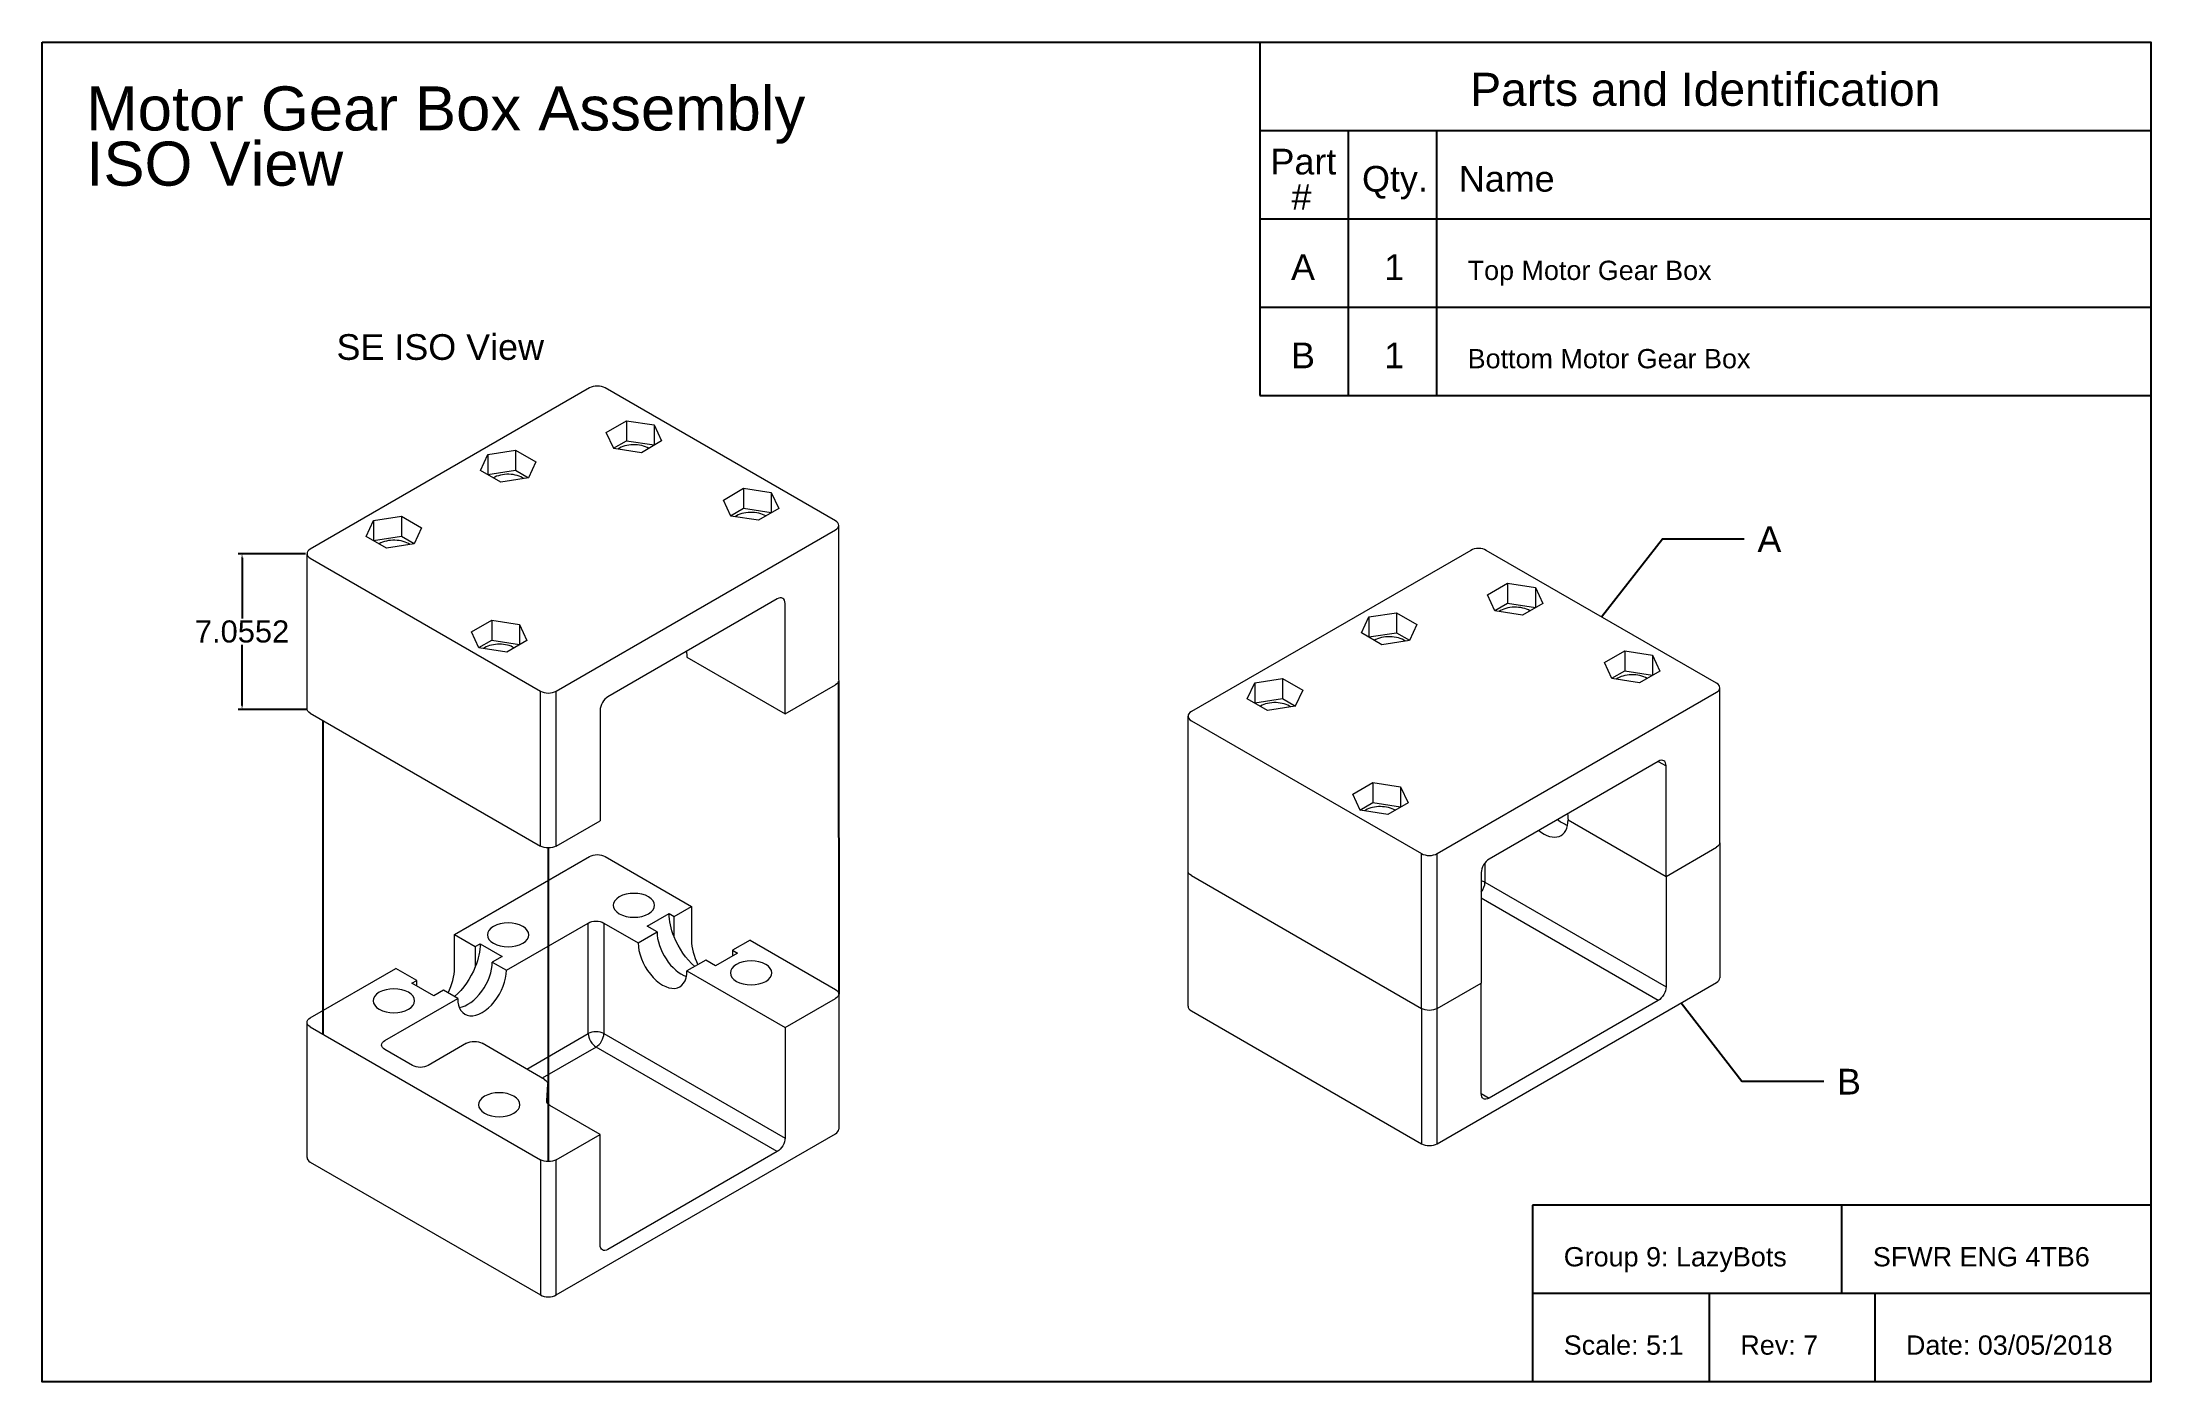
# Model space of a CAD drawing. Header units: inches. Extents: x 0 to 1256, y -61 to 0.
# Drawn here: x 1055.1 to 1150.6, y -60.7 to 0 of the extents above; entities that cross this region are included whole.
import ezdxf
from ezdxf.enums import TextEntityAlignment as Align

# ---------------------------------------------------------------- set-up
doc = ezdxf.new("R2010")
doc.units = ezdxf.units.IN
doc.header["$LTSCALE"] = 2
doc.header["$MEASUREMENT"] = 0
doc.linetypes.add('ACAD_ISO02W100', pattern=[15, 12, -3])
doc.styles.get("Standard").update_dxf_attribs({"font": 'arial.ttf'})
doc.dimstyles.get("Standard").update_dxf_attribs({"dimtxt": 0.18, "dimasz": 0.18, "dimexe": 0.18, "dimexo": 0.0625, "dimgap": 0.09, "dimtad": 0, "dimtih": 1, "dimtoh": 1, "dimdec": 4, "dimzin": 0, "dimdsep": 46, "dimtxsty": 'Standard', "dimcen": 0.09, "dimadec": 0, "dimazin": 0, "dimtfac": 1, "dimtdec": 4, "dimtofl": 0, "dimtmove": 0, "dimatfit": 3, "dimfxl": 1, "dimtolj": 1, "dimtzin": 0, "dimarcsym": 0})

msp = doc.modelspace()

# ---------------------------------------------------------------- texts
for s, height, p in [('Motor Gear Box Assembly', 1.9975839, (1057.0517, -4)), ('ISO View', 1.997584, (1057.0517, -6.5)), ('Part', 1.163935, (1110.68622, -5.99162)), ('Qty.', 1.163935, (1114.83239, -6.77084)), ('Name', 1.163935, (1119.21752, -6.77084)), ('#', 1.16393, (1111.63181, -7.59185)), ('A', 1.16393, (1111.61538, -10.77084)), ('1', 1.16393, (1115.83613, -10.77084)), ('Top Motor Gear Box', 0.8729512, (1119.61538, -10.77084)), ('SE ISO View', 1.163935, (1068.38277, -14.38945)), ('B', 1.16393, (1111.61538, -14.77084)), ('1', 1.16393, (1115.83613, -14.77084)), ('Bottom Motor Gear Box', 0.8729512, (1119.61538, -14.77084)), ('A', 1.16393, (1132.73993, -23.09382)), ('B', 1.16393, (1136.34411, -47.66462)), ('Group 9: LazyBots', 0.8729512, (1123.96819, -55.44807)), ('SFWR ENG 4TB6', 0.8729512, (1137.96819, -55.44807)), ('Scale: 5:1', 0.872951, (1123.96819, -59.44807)), ('Rev: 7', 0.872951, (1131.96728, -59.44807)), ('Date: 03/05/2018', 0.8729512, (1139.46728, -59.44807))]:
    msp.add_text(s, height=height).set_placement(p)
msp.add_text('Parts and Identification', height=1.4981879).set_placement((1130.37888, -3.33288), align=Align.BOTTOM_CENTER)

# ---------------------------------------------------------------- blocks, each defined once
blk = doc.blocks.new('*D42')
at = {"color": 0, "lineweight": -2, "transparency": 16777216}
for p, q in [((1066.984, -23.17), (1063.925, -23.17)), ((1064.105, -23.35), (1064.105, -26.097)), ((1064.105, -30.045), (1064.105, -27.298)), ((1067.051, -30.225), (1063.925, -30.225))]:
    blk.add_line(p, q, dxfattribs=at)
at = {"color": 0, "transparency": 16777216}
for points in [[(1064.075, -23.35), (1064.135, -23.35), (1064.105, -23.17)], [(1064.075, -30.045), (1064.135, -30.045), (1064.105, -30.225)]]:
    blk.add_solid(points, dxfattribs=at)
at = {"layer": 'Defpoints', "color": 0, "transparency": 16777216}
for p in [(1064.105, -23.17), (1067.047, -23.17), (1067.113, -30.225)]:
    blk.add_point(p, dxfattribs=at)
at = {"color": 0, "transparency": 16777216, "insert": (1064.105, -26.698), "char_height": 1, "attachment_point": 5}
blk.add_mtext('\\A1;7.0552', dxfattribs=at)

# ---------------------------------------------------------------- dimensions: what is measured, and where the dimension line sits
dim = msp.add_linear_dim(base=(1064.10471, -23.17012), p1=(1067.11336, -30.22529), p2=(1067.04686, -23.17012), angle=90, dimstyle='Standard', override={"dimtxt": 1})
dim.commit()
dim.dimension.update_dxf_attribs({"geometry": '*D42', "text_midpoint": (1064.10471, -26.6977)})

# ---------------------------------------------------------------- linework, layer by layer
for p, q in [((1110.1998, -4), (1150.55795, -4)), ((1114.1998, -4), (1114.1998, -16)), ((1118.1998, -4), (1118.1998, -16)), ((1110.1998, -8), (1150.55795, -8)), ((1110.1998, -12), (1150.55795, -12)), ((1110.1998, -16), (1150.55795, -16)), ((1150.55261, -52.67723), (1122.55261, -52.67723)), ((1122.55261, -52.67723), (1122.55261, -60.67722)), ((1136.55261, -52.67723), (1136.55261, -56.67723)), ((1150.55261, -56.67723), (1122.55261, -56.67723)), ((1130.5517, -56.67723), (1130.5517, -60.67722)), ((1138.0517, -56.67723), (1138.0517, -60.67722))]:
    msp.add_line(p, q)
at = {"linetype": 'Continuous', "lineweight": 0, "extrusion": (1.25969e-16, 0.816497, 0.57735)}
for p, q in [((1079.84643, -15.66071), (1067.19331, -22.966)), ((1090.98336, -21.68237), (1080.55354, -15.66071)), ((1080.60052, -17.67509), (1081.51907, -17.14476)), ((1081.51907, -17.14476), (1082.77385, -17.33887)), ((1081.51907, -17.14476), (1081.51907, -18.04997)), ((1080.93673, -18.39954), (1080.60052, -17.67509)), ((1080.93184, -18.38901), (1081.51907, -18.04997)), ((1081.51907, -18.04997), (1082.77385, -18.24408)), ((1083.11007, -18.06332), (1082.19151, -18.59365)), ((1082.77385, -17.33887), (1082.77385, -18.24408)), ((1082.77385, -17.33887), (1083.11007, -18.06332)), ((1074.90006, -19.40229), (1075.23627, -18.67784)), ((1075.23627, -18.67784), (1076.49105, -18.48373)), ((1075.23627, -18.67784), (1075.23627, -19.58305)), ((1076.49105, -18.48373), (1077.40961, -19.01406)), ((1076.49105, -18.48373), (1076.49105, -19.38894)), ((1077.40961, -19.01406), (1077.0734, -19.7385)), ((1082.19151, -18.59365), (1080.93673, -18.39954)), ((1082.77385, -18.24408), (1082.77874, -18.25461)), ((1075.81862, -19.93262), (1074.90006, -19.40229)), ((1075.23139, -19.59358), (1075.23627, -19.58305)), ((1075.23627, -19.58305), (1076.49105, -19.38894)), ((1077.0734, -19.7385), (1075.81862, -19.93262)), ((1076.49105, -19.38894), (1077.07828, -19.72797)), ((1085.90373, -20.73689), (1086.82229, -20.20656)), ((1086.23994, -21.46133), (1085.90373, -20.73689)), ((1086.82229, -20.20656), (1088.07706, -20.40067)), ((1086.82229, -20.20656), (1086.82229, -21.11177)), ((1088.07706, -20.40067), (1088.07706, -21.30588)), ((1088.07706, -20.40067), (1088.41328, -21.12512)), ((1069.72873, -22.38795), (1070.06495, -21.66351)), ((1070.06495, -21.66351), (1071.31973, -21.46939)), ((1070.06495, -21.66351), (1070.06495, -22.56871)), ((1071.31973, -21.46939), (1072.23828, -21.99972)), ((1071.31973, -21.46939), (1071.31973, -22.3746)), ((1086.23506, -21.4508), (1086.82229, -21.11177)), ((1087.49472, -21.65545), (1086.23994, -21.46133)), ((1086.82229, -21.11177), (1088.07706, -21.30588)), ((1088.41328, -21.12512), (1087.49472, -21.65545)), ((1088.07706, -21.30588), (1088.08195, -21.31641)), ((1091.12981, -28.90327), (1091.12981, -21.8865)), ((1070.64729, -22.91828), (1069.72873, -22.38795)), ((1070.06006, -22.57925), (1070.06495, -22.56871)), ((1070.06495, -22.56871), (1071.31973, -22.3746)), ((1071.90207, -22.72417), (1070.64729, -22.91828)), ((1071.31973, -22.3746), (1071.90696, -22.71364)), ((1072.23828, -21.99972), (1071.90207, -22.72417)), ((1078.33024, -29.39591), (1090.98336, -22.09062)), ((1067.04686, -30.1869), (1067.04686, -23.17012)), ((1067.19331, -23.37425), (1077.62313, -29.39591)), ((1088.34405, -25.21791), (1080.67621, -29.64494)), ((1088.69761, -30.42708), (1088.69761, -25.42203)), ((1074.50014, -26.70838), (1075.4187, -26.17804)), ((1074.83635, -27.43282), (1074.50014, -26.70838)), ((1075.4187, -26.17804), (1076.67347, -26.37216)), ((1075.4187, -26.17804), (1075.4187, -27.08325)), ((1076.67347, -26.37216), (1076.67347, -27.27737)), ((1076.67347, -26.37216), (1077.00969, -27.0966)), ((1074.83146, -27.42229), (1075.4187, -27.08325)), ((1076.09113, -27.62693), (1074.83635, -27.43282)), ((1075.4187, -27.08325), (1076.67347, -27.27737)), ((1077.00969, -27.0966), (1076.09113, -27.62693)), ((1076.67347, -27.27737), (1076.67836, -27.2879)), ((1084.2542, -27.86167), (1088.69761, -30.42708)), ((1077.62313, -36.41268), (1077.62313, -29.39591)), ((1078.33024, -36.41268), (1078.33024, -29.39591)), ((1088.69761, -30.42708), (1090.98336, -29.1074)), ((1067.19331, -30.39102), (1077.62313, -36.41268)), ((1080.32265, -30.25732), (1080.32265, -35.26236)), ((1078.33024, -36.41268), (1080.32265, -35.26236)), ((1073.72475, -40.41916), (1079.84643, -36.88481)), ((1080.55354, -36.88481), (1084.4621, -39.14142)), ((1083.67314, -39.59692), (1084.4621, -39.14142)), ((1084.4621, -39.14142), (1084.4621, -40.67235)), ((1076.08152, -42.03501), (1079.78487, -39.89688)), ((1079.78487, -44.90192), (1079.78487, -39.89688)), ((1080.49198, -39.89688), (1082.04449, -40.79322)), ((1080.49198, -39.89688), (1080.49198, -44.90192)), ((1082.45853, -40.04386), (1083.4529, -39.46976)), ((1082.90047, -40.29902), (1082.45853, -40.04386)), ((1083.4529, -39.46976), (1083.67314, -39.59692)), ((1083.67314, -40.51562), (1083.67314, -39.59692)), ((1073.72475, -40.41916), (1074.66659, -40.96294)), ((1073.72475, -41.95009), (1073.72475, -40.41916)), ((1074.66659, -40.96294), (1074.88756, -40.83536)), ((1074.66659, -40.96294), (1074.66659, -41.88303)), ((1074.88756, -40.83536), (1075.88193, -41.40946)), ((1082.04449, -40.79322), (1082.90047, -40.29902)), ((1087.11375, -40.67235), (1086.32479, -41.12785)), ((1087.11375, -40.67235), (1090.98336, -42.90647)), ((1067.19331, -44.19009), (1071.0731, -41.95009)), ((1072.01494, -42.49387), (1071.0731, -41.95009)), ((1075.88193, -41.40946), (1075.43999, -41.66462)), ((1075.43999, -41.66462), (1076.08152, -42.03501)), ((1085.11018, -41.57479), (1084.2542, -42.06899)), ((1085.55212, -41.82995), (1085.11018, -41.57479)), ((1086.54649, -41.25585), (1085.55212, -41.82995)), ((1086.32479, -41.12785), (1086.54649, -41.25585)), ((1086.32479, -41.12785), (1086.32479, -41.38384)), ((1071.79397, -42.62145), (1072.01494, -42.49387)), ((1072.78834, -43.19555), (1071.79397, -42.62145)), ((1072.01494, -42.74903), (1072.01494, -42.49387)), ((1073.23028, -42.94039), (1072.78834, -43.19555)), ((1073.87182, -43.31078), (1073.23028, -42.94039)), ((1084.2542, -42.06899), (1088.69761, -44.6344)), ((1070.56933, -45.21747), (1073.87182, -43.31078)), ((1088.69761, -44.6344), (1090.98336, -43.31472)), ((1091.12981, -43.11059), (1091.12981, -49.23431)), ((1067.04686, -50.51794), (1067.04686, -44.39422)), ((1067.19331, -44.59834), (1077.62313, -50.62)), ((1088.69761, -44.6344), (1088.69761, -49.63944)), ((1071.82305, -46.34956), (1070.56933, -45.62572)), ((1074.27087, -45.34456), (1072.53016, -46.34956)), ((1077.80444, -46.97642), (1074.97798, -45.34456)), ((1076.99809, -46.51087), (1079.78487, -44.90192)), ((1080.13843, -45.51429), (1077.7052, -46.91912)), ((1088.34405, -50.25181), (1080.13843, -45.51429)), ((1080.49198, -44.90192), (1088.69761, -49.63944)), ((1077.90565, -47.94455), (1077.95059, -47.19047)), ((1077.95059, -47.19047), (1077.95059, -48.07446)), ((1077.95088, -48.07483), (1077.95088, -47.18054)), ((1077.90565, -47.94455), (1077.90565, -47.9644)), ((1080.32265, -49.46968), (1078.0518, -48.1586)), ((1078.33024, -56.74372), (1090.98336, -49.43844)), ((1078.33024, -50.62), (1080.32265, -49.46968)), ((1080.32265, -54.47472), (1080.32265, -49.46968)), ((1088.34405, -50.25181), (1080.67621, -54.67885)), ((1067.19331, -50.72206), (1077.62313, -56.74372)), ((1077.62313, -50.62), (1077.62313, -56.74372)), ((1078.33024, -56.74372), (1078.33024, -50.62))]:
    msp.add_line(p, q, dxfattribs=at)
at = {"linetype": 'Continuous', "lineweight": 0, "extrusion": (-7.40149e-17, 0.816497, 0.57735)}
for p, q in [((1119.75365, -23.01765), (1107.10053, -30.32293)), ((1130.89059, -29.03931), (1120.46076, -23.01765)), ((1120.50774, -25.03203), (1121.4263, -24.5017)), ((1121.4263, -24.5017), (1122.68107, -24.69581)), ((1121.4263, -24.5017), (1121.4263, -25.4069)), ((1122.68107, -24.69581), (1122.68107, -25.60102)), ((1122.68107, -24.69581), (1123.01729, -25.42025)), ((1120.84395, -25.75647), (1120.50774, -25.03203)), ((1120.83907, -25.74594), (1121.4263, -25.4069)), ((1122.09873, -25.95058), (1120.84395, -25.75647)), ((1121.4263, -25.4069), (1122.68107, -25.60102)), ((1123.01729, -25.42025), (1122.09873, -25.95058)), ((1122.68107, -25.60102), (1122.68596, -25.61155)), ((1114.80728, -26.75922), (1115.1435, -26.03478)), ((1115.1435, -26.03478), (1116.39827, -25.84066)), ((1115.1435, -26.03478), (1115.1435, -26.93998)), ((1116.39827, -25.84066), (1117.31683, -26.37099)), ((1116.39827, -25.84066), (1116.39827, -26.74587)), ((1117.31683, -26.37099), (1116.98062, -27.09544)), ((1115.72584, -27.28955), (1114.80728, -26.75922)), ((1115.13861, -26.95051), (1115.1435, -26.93998)), ((1115.1435, -26.93998), (1116.39827, -26.74587)), ((1116.98062, -27.09544), (1115.72584, -27.28955)), ((1116.39827, -26.74587), (1116.98551, -27.08491)), ((1125.81095, -28.09382), (1126.72951, -27.56349)), ((1126.72951, -27.56349), (1127.98429, -27.75761)), ((1126.72951, -27.56349), (1126.72951, -28.4687)), ((1126.14717, -28.81827), (1125.81095, -28.09382)), ((1126.14228, -28.80774), (1126.72951, -28.4687)), ((1126.72951, -28.4687), (1127.98429, -28.66281)), ((1128.3205, -28.48205), (1127.40194, -29.01238)), ((1127.98429, -27.75761), (1127.98429, -28.66281)), ((1127.98429, -27.75761), (1128.3205, -28.48205)), ((1109.63596, -29.74489), (1109.97217, -29.02044)), ((1109.97217, -29.02044), (1111.22695, -28.82633)), ((1109.97217, -29.02044), (1109.97217, -29.92565)), ((1111.22695, -28.82633), (1112.14551, -29.35666)), ((1111.22695, -28.82633), (1111.22695, -29.73154)), ((1112.14551, -29.35666), (1111.80929, -30.08111)), ((1118.23746, -36.75284), (1130.89059, -29.44756)), ((1127.40194, -29.01238), (1126.14717, -28.81827)), ((1127.98429, -28.66281), (1127.98917, -28.67334)), ((1131.03703, -36.26021), (1131.03703, -29.24343)), ((1106.95408, -37.54383), (1106.95408, -30.52706)), ((1110.55452, -30.27522), (1109.63596, -29.74489)), ((1109.96728, -29.93618), (1109.97217, -29.92565)), ((1109.97217, -29.92565), (1111.22695, -29.73154)), ((1111.80929, -30.08111), (1110.55452, -30.27522)), ((1111.22695, -29.73154), (1111.81418, -30.07057)), ((1107.10053, -30.73118), (1117.53035, -36.75284)), ((1128.25128, -32.57484), (1120.58343, -37.00188)), ((1128.25128, -32.57484), (1128.60483, -32.77897)), ((1128.60483, -37.78401), (1128.60483, -32.77897)), ((1114.40736, -34.06531), (1115.32592, -33.53498)), ((1114.74357, -34.78976), (1114.40736, -34.06531)), ((1115.32592, -33.53498), (1116.5807, -33.72909)), ((1115.32592, -33.53498), (1115.32592, -34.44019)), ((1116.5807, -33.72909), (1116.5807, -34.6343)), ((1116.5807, -33.72909), (1116.91691, -34.45354)), ((1114.73869, -34.77923), (1115.32592, -34.44019)), ((1115.99835, -34.98387), (1114.74357, -34.78976)), ((1115.32592, -34.44019), (1116.5807, -34.6343)), ((1116.91691, -34.45354), (1115.99835, -34.98387)), ((1116.5807, -34.6343), (1116.58558, -34.64483)), ((1124.16142, -35.21861), (1128.60483, -37.78401)), ((1124.16142, -35.21861), (1128.60483, -37.78401)), ((1131.03703, -36.26021), (1131.03703, -42.38393)), ((1117.53035, -43.76962), (1117.53035, -36.75284)), ((1118.23746, -43.76962), (1118.23746, -36.75284)), ((1120.3992, -37.16805), (1120.3992, -38.05153)), ((1128.60483, -37.78401), (1130.89059, -36.46433)), ((1128.60483, -37.78401), (1130.89059, -36.46433)), ((1106.95408, -43.66755), (1106.95408, -37.54383)), ((1107.10053, -37.74795), (1117.53035, -43.76962)), ((1107.10053, -37.74795), (1117.53035, -43.76962)), ((1120.22988, -37.61425), (1120.22988, -42.61929)), ((1120.3992, -38.05153), (1128.60483, -42.78906)), ((1128.60483, -37.78401), (1128.60483, -42.78906)), ((1128.25128, -43.40143), (1120.22988, -38.77027)), ((1118.23746, -49.89334), (1130.89059, -42.58805)), ((1118.23746, -43.76962), (1120.22988, -42.61929)), ((1118.23746, -43.76962), (1120.22988, -42.61929)), ((1120.22988, -47.62434), (1120.22988, -42.61929)), ((1107.10053, -43.87168), (1117.53035, -49.89334)), ((1117.53035, -43.76962), (1117.53035, -49.89334)), ((1118.23746, -49.89334), (1118.23746, -43.76962)), ((1128.25128, -43.40143), (1120.58343, -47.82846)), ((1120.22988, -47.62434), (1120.58343, -47.82846))]:
    msp.add_line(p, q, dxfattribs=at)
at = {"linetype": 'ACAD_ISO02W100'}
for p, q in [((1091.12513, -28.94268), (1091.12916, -43.12529)), ((1067.76508, -30.72113), (1067.76508, -44.92845)), ((1077.97668, -36.49723), (1077.97668, -50.70455))]:
    msp.add_line(p, q, dxfattribs=at)
msp.add_lwpolyline([(1055.0517, 0), (1150.55795, 0), (1150.55795, -60.67722), (1055.0517, -60.67722)], close=True)
for points in [[(1110.1998, 0), (1110.1998, -16)], [(1125.67567, -26.02848), (1128.43657, -22.48784), (1132.14228, -22.48784)], [(1129.27986, -43.51801), (1132.04076, -47.05864), (1135.74647, -47.05864)]]:
    msp.add_lwpolyline(points)
at = {"linetype": 'Continuous', "lineweight": 0}
for centre, major_axis, start_param, end_param in [((1080.19999, -15.86484), (-0.5, 0), -2.35619449, -0.78539816), ((1081.85529, -18.77441), (-0.9375, 0), -2.37363848, -0.69018315), ((1076.15484, -20.11338), (-0.9375, 0), -2.45140951, -0.76795417), ((1087.1585, -21.83621), (-0.9375, 0), -2.37363848, -0.69018315), ((1090.62981, -21.8865), (0.5, 0), -0.78539816, 0.78539816), ((1070.98351, -23.09905), (-0.9375, 0), -0.78539816, -0.76795417), ((1070.98351, -23.09905), (-0.9375, 0), -2.45140951, -0.78539816), ((1067.54686, -23.17012), (-0.5, 0), -0.78539816, 0.78539816), ((1120.10721, -23.22177), (-0.5, 0), -2.35619449, -0.78539816), ((1088.34405, -25.62616), (0.25, 0.43301), -0.78539816, 0.78539816), ((1121.76251, -26.13135), (-0.9375, 0), -2.37363848, -0.69018315), ((1075.75491, -27.8077), (-0.9375, 0), -0.78539816, -0.69018315), ((1075.75491, -27.8077), (-0.9375, 0), -2.37363848, -0.78539816), ((1116.06206, -27.47031), (-0.9375, 0), -2.45140951, -0.76795417), ((1127.06573, -29.19315), (-0.9375, 0), -2.37363848, -0.69018315), ((1077.97668, -29.19178), (0.5, 0), -2.35619449, -0.78539816), ((1130.53703, -29.24343), (0.5, 0), -0.78539816, 0.78539816), ((1080.67621, -30.05319), (-0.25, -0.43301), -2.35619449, -0.78539816), ((1107.45408, -30.52706), (-0.5, 0), -0.78539816, 0.78539816), ((1110.89073, -30.45598), (-0.9375, 0), -0.78539816, -0.76795417), ((1110.89073, -30.45598), (-0.9375, 0), -2.45140951, -0.78539816), ((1128.25128, -32.98309), (0.25, 0.43301), -0.78539816, 0.78539816), ((1115.66213, -35.16463), (-0.9375, 0), -0.78539816, -0.69018315), ((1115.66213, -35.16463), (-0.9375, 0), -2.37363848, -0.78539816), ((1123.05656, -34.58084), (0.78125, -1.35316), -0.98786501, 0.78549176), ((1123.91254, -34.08664), (0.78125, -1.35316), -0.98786501, -0.5797656), ((1117.88391, -36.54872), (0.5, 0), -2.35619449, -0.78539816), ((1120.58343, -37.41013), (-0.25, -0.43301), -2.35619449, -0.78539816), ((1120.04565, -38.25566), (0.5, 0), 0.78539816, 1.19344789), ((1120.04565, -38.25566), (-0.25, -0.43301), 1.33350994, 2.35619449), ((1083.14934, -41.43122), (0.78125, -1.35316), -2.35628809, 0.78549176), ((1084.00532, -40.93702), (0.78125, -1.35316), -2.35628809, -0.5797656), ((1085.78793, -41.43781), (0.9375, -1.6238), -2.35619449, -1.6885333), ((1072.39892, -42.71556), (0.9375, 1.6238), -1.4526708, -0.78539816), ((1074.33514, -42.30262), (0.78125, 1.35316), -2.71850222, -0.78530456), ((1074.97667, -42.67301), (-0.78125, -1.35316), -0.78549176, 2.35628809), ((1130.53703, -42.38393), (0.5, 0), -0.78539816, 0), ((1107.45408, -43.66755), (-0.5, 0), 0, 0.78539816), ((1080.13843, -45.10604), (0.5, 0), 0.78539816, 2.35619449), ((1080.13843, -45.10604), (-0.25, 0.43301), 0.78539816, 2.35619449), ((1080.13843, -45.10604), (-0.25, -0.43301), 0.78539816, 2.35619449), ((1090.62981, -49.23431), (0.5, 0), -0.78539816, 0), ((1067.54686, -50.51794), (-0.5, 0), 0, 0.78539816), ((1117.88391, -49.68921), (0.5, 0), -2.35619449, -0.78539816), ((1077.97668, -56.5396), (0.5, 0), -2.35619449, -0.78539816)]:
    msp.add_ellipse(centre, major_axis=major_axis, ratio=0.57735027, start_param=start_param, end_param=end_param, dxfattribs=at)
at = {"linetype": 'Continuous', "lineweight": 0, "extrusion": (1.28198e-16, 5.55112e-17, -1)}
msp.add_ellipse((1083.14934, -27.22366), major_axis=(0.78125, -1.35316), ratio=0.57735027, start_param=-0.98770645, end_param=-0.78530456, dxfattribs=at)
at = {"linetype": 'Continuous', "lineweight": 0, "extrusion": (7.83087e-17, 1.11022e-16, -1)}
msp.add_ellipse((1090.62981, -28.90327), major_axis=(0.5, 0), ratio=0.57735027, start_param=0, end_param=0.78539816, dxfattribs=at)
at = {"linetype": 'Continuous', "lineweight": 0, "extrusion": (1.65999e-17, -1.11022e-16, -1)}
msp.add_ellipse((1067.54686, -30.1869), major_axis=(-0.5, 0), ratio=0.57735027, start_param=-0.78539816, end_param=0, dxfattribs=at)
at = {"linetype": 'Continuous', "lineweight": 0, "extrusion": (1.00442e-16, 1.03585e-16, -1)}
msp.add_ellipse((1123.05656, -34.5806), major_axis=(0.78125, -1.35316), ratio=0.57735027, start_param=-0.98770645, end_param=-0.78530456, dxfattribs=at)
at = {"linetype": 'Continuous', "lineweight": 0, "extrusion": (1.1069e-16, 1.11022e-16, -1)}
msp.add_ellipse((1130.53703, -36.26021), major_axis=(0.5, 0), ratio=0.57735027, start_param=0, end_param=0.78539816, dxfattribs=at)
at = {"linetype": 'Continuous', "lineweight": 0, "extrusion": (1.01438e-16, 3.33067e-16, -1)}
msp.add_ellipse((1130.53703, -36.26021), major_axis=(0.5, 0), ratio=0.57735027, start_param=0, end_param=0.78539816, dxfattribs=at)
at = {"linetype": 'Continuous', "lineweight": 0, "extrusion": (1.08385e-16, 5.55112e-17, -1)}
msp.add_ellipse((1077.97668, -36.20856), major_axis=(-0.5, 0), ratio=0.57735027, start_param=-2.35619449, end_param=-0.78539816, dxfattribs=at)
at = {"linetype": 'Continuous', "lineweight": 0, "extrusion": (-1.18003e-17, 1.66533e-16, -1)}
msp.add_ellipse((1080.19999, -37.08893), major_axis=(0.5, 0), ratio=0.57735027, start_param=-2.35619449, end_param=-0.78539816, dxfattribs=at)
at = {"linetype": 'Continuous', "lineweight": 0, "extrusion": (1.0301e-16, 1.66533e-16, -1)}
msp.add_ellipse((1107.45408, -37.54383), major_axis=(-0.5, 0), ratio=0.57735027, start_param=-0.78539816, end_param=0, dxfattribs=at)
at = {"linetype": 'Continuous', "lineweight": 0, "extrusion": (1.0301e-16, 5.55112e-17, -1)}
msp.add_ellipse((1107.45408, -37.54383), major_axis=(-0.5, 0), ratio=0.57735027, start_param=-0.78539816, end_param=0, dxfattribs=at)
at = {"linetype": 'Continuous', "lineweight": 0, "extrusion": (7.95816e-17, -8.51762e-30, -1)}
for centre in [(1081.85529, -39.0933), (1076.15484, -40.43227), (1087.1585, -42.1551), (1070.98351, -43.41793), (1075.75491, -48.12658)]:
    msp.add_ellipse(centre, major_axis=(0.9375, 0), ratio=0.57735027, start_param=-5.49778714, end_param=0.78539816, dxfattribs=at)
at = {"linetype": 'Continuous', "lineweight": 0, "extrusion": (-1.18003e-17, 5.55112e-17, -1)}
msp.add_ellipse((1080.13843, -40.101), major_axis=(0.5, 0), ratio=0.57735027, start_param=-2.35619449, end_param=-0.78539816, dxfattribs=at)
at = {"linetype": 'Continuous', "lineweight": 0, "extrusion": (-3.63432e-17, -1.03585e-16, -1)}
msp.add_ellipse((1084.99969, -40.36292), major_axis=(-1.09375, 1.89443), ratio=0.57735027, start_param=-1.32558869, end_param=-0.78533131, dxfattribs=at)
at = {"linetype": 'Continuous', "lineweight": 0, "extrusion": (1.7999e-16, -2.13149e-17, -1)}
msp.add_ellipse((1073.34077, -41.72853), major_axis=(-1.09375, -1.89443), ratio=0.57735027, start_param=-2.35626135, end_param=-1.81509521, dxfattribs=at)
at = {"linetype": 'Continuous', "lineweight": 0, "extrusion": (5.9805e-17, -4.80741e-17, -1)}
msp.add_ellipse((1084.99969, -40.36292), major_axis=(-1.09375, 1.89443), ratio=0.57735027, start_param=-2.1002121, end_param=-1.32558869, dxfattribs=at)
at = {"linetype": 'Continuous', "lineweight": 0, "extrusion": (-1.97432e-17, -3.41963e-17, -1)}
msp.add_ellipse((1073.34077, -41.72853), major_axis=(-1.09375, -1.89443), ratio=0.57735027, start_param=-1.81509521, end_param=-1.04138055, dxfattribs=at)
at = {"linetype": 'Continuous', "lineweight": 0, "extrusion": (4.74988e-17, 5.55112e-17, -1)}
msp.add_ellipse((1090.62981, -43.11059), major_axis=(0.5, 0), ratio=0.57735027, start_param=-0.78539816, end_param=0.78539816, dxfattribs=at)
at = {"linetype": 'Continuous', "lineweight": 0, "extrusion": (2.07746e-16, 2.67592e-17, -1)}
msp.add_ellipse((1128.25128, -42.99318), major_axis=(-0.25, -0.43301), ratio=0.57735027, start_param=-2.35619449, end_param=-0.78539816, dxfattribs=at)
at = {"linetype": 'Continuous', "lineweight": 0, "extrusion": (1.03803e-16, 1.66533e-16, -1)}
msp.add_ellipse((1117.88391, -43.56549), major_axis=(-0.5, 0), ratio=0.57735027, start_param=-2.35619449, end_param=-0.78539816, dxfattribs=at)
at = {"linetype": 'Continuous', "lineweight": 0, "extrusion": (1.28416e-16, 2.22045e-16, -1)}
msp.add_ellipse((1117.88391, -43.56549), major_axis=(-0.5, 0), ratio=0.57735027, start_param=-2.35619449, end_param=-0.78539816, dxfattribs=at)
at = {"linetype": 'Continuous', "lineweight": 0, "extrusion": (1.27622e-16, 5.55112e-17, -1)}
msp.add_ellipse((1067.54686, -44.39422), major_axis=(-0.5, 0), ratio=0.57735027, start_param=-0.78539816, end_param=0.78539816, dxfattribs=at)
at = {"linetype": 'Continuous', "lineweight": 0, "extrusion": (-4.34926e-17, 1.72979e-32, -1)}
msp.add_ellipse((1070.92288, -45.4216), major_axis=(-0.5, 0), ratio=0.57735027, start_param=-0.78539816, end_param=0.78539816, dxfattribs=at)
at = {"linetype": 'Continuous', "lineweight": 0, "extrusion": (1.32997e-16, 1.66533e-16, -1)}
msp.add_ellipse((1074.62442, -45.54868), major_axis=(0.5, 0), ratio=0.57735027, start_param=-2.35619449, end_param=-0.78539816, dxfattribs=at)
at = {"linetype": 'Continuous', "lineweight": 0, "extrusion": (8.37726e-17, 5.55112e-17, -1)}
msp.add_ellipse((1072.1766, -46.14543), major_axis=(-0.5, 0), ratio=0.57735027, start_param=-2.35619449, end_param=-0.78539816, dxfattribs=at)
at = {"linetype": 'Continuous', "lineweight": 0, "extrusion": (7.21111e-17, 5.55112e-17, -1)}
for centre, major_axis in [((1077.45088, -47.18054), (0.5, 0)), ((1078.40535, -47.95448), (-0.5, 0))]:
    msp.add_ellipse(centre, major_axis=major_axis, ratio=0.57735027, start_param=-0.78539816, end_param=0.03439316, dxfattribs=at)
at = {"linetype": 'Continuous', "lineweight": 0, "extrusion": (9.49976e-17, 2.20052e-16, -1)}
msp.add_ellipse((1120.58343, -47.42021), major_axis=(-0.25, -0.43301), ratio=0.57735027, start_param=-0.78539816, end_param=0.78539816, dxfattribs=at)
at = {"linetype": 'Continuous', "lineweight": 0, "extrusion": (3.57679e-17, 6.19519e-17, -1)}
msp.add_ellipse((1088.34405, -49.84357), major_axis=(-0.25, -0.43301), ratio=0.57735027, start_param=-2.35619449, end_param=-0.78539816, dxfattribs=at)
at = {"linetype": 'Continuous', "lineweight": 0, "extrusion": (-2.72497e-17, 1.11022e-16, -1)}
msp.add_ellipse((1077.97668, -50.41588), major_axis=(-0.5, 0), ratio=0.57735027, start_param=-2.35619449, end_param=-0.78539816, dxfattribs=at)
at = {"linetype": 'Continuous', "lineweight": 0, "extrusion": (1.07879e-16, 2.03185e-17, -1)}
msp.add_ellipse((1080.67621, -54.2706), major_axis=(-0.25, -0.43301), ratio=0.57735027, start_param=-0.78539816, end_param=0.78539816, dxfattribs=at)

msp.set_redraw_order([(e.dxf.handle, doc.entitydb.next_handle()) for e in msp.query("TEXT MTEXT ATTDEF DIMENSION ARC_DIMENSION")])  # texts and dimensions are drawn at this point

doc.saveas('drawing.dxf')
